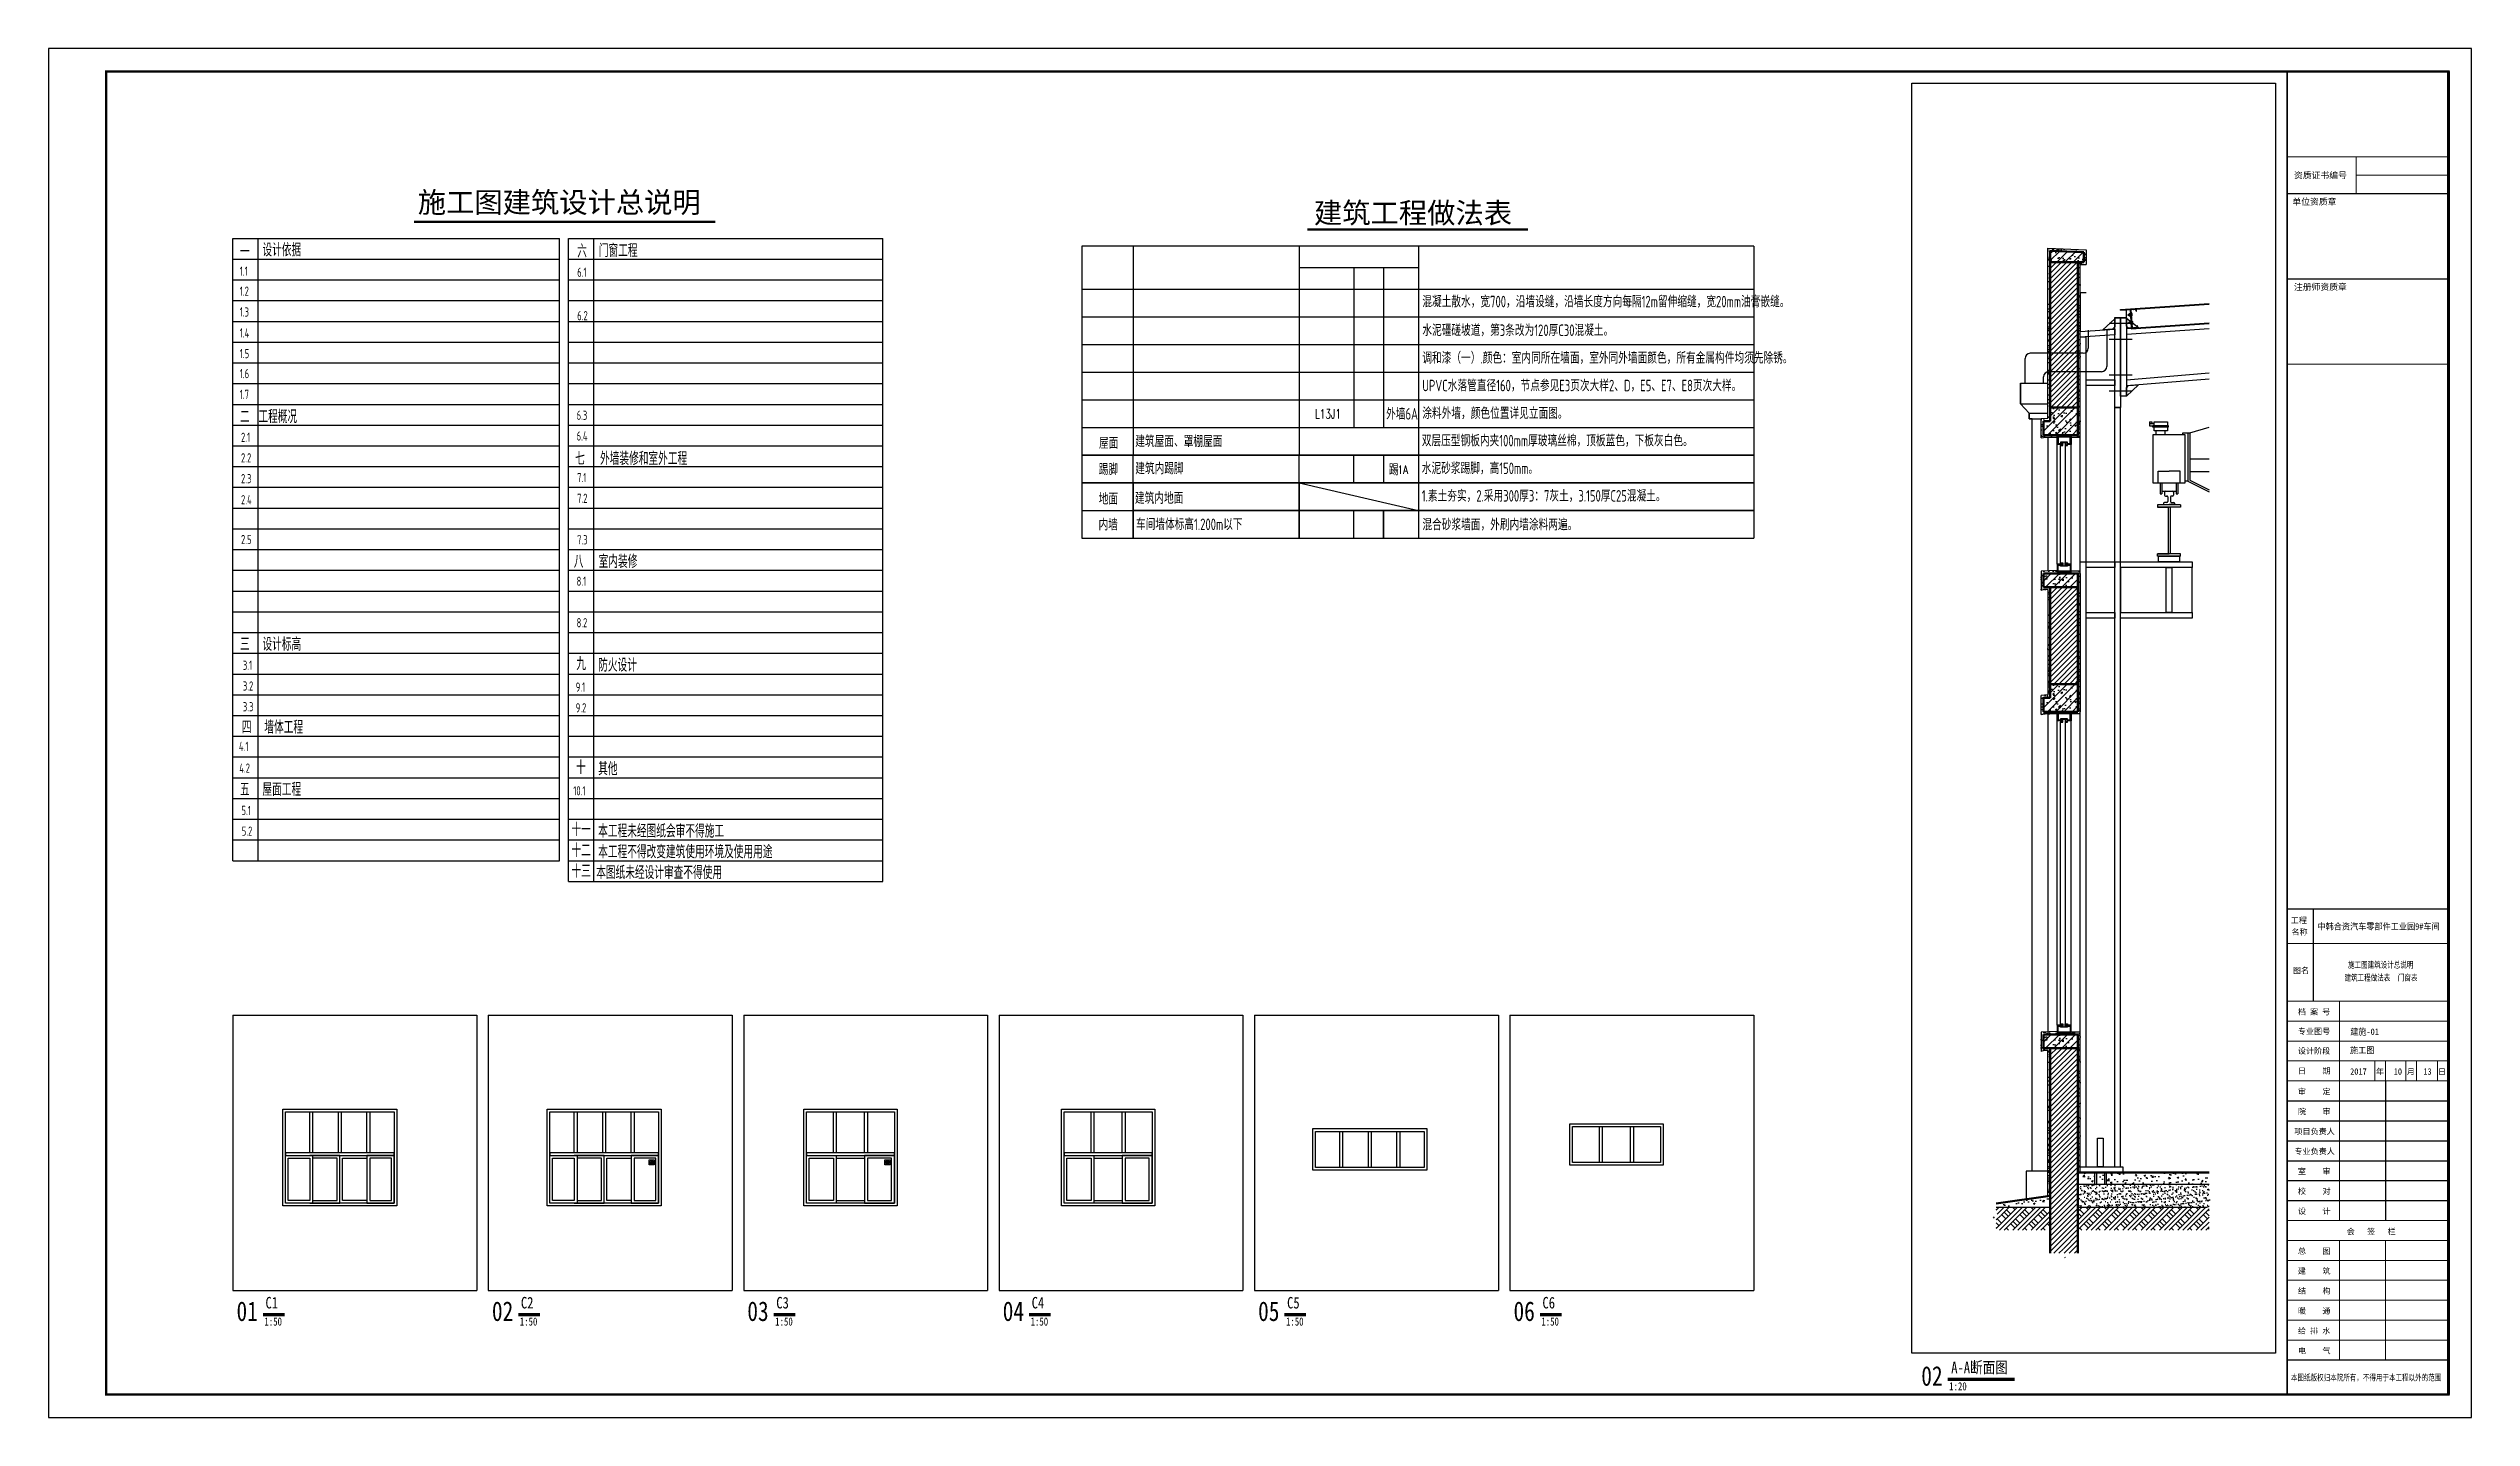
# Model space of a CAD drawing. Extents: x 3335981 to 3441081, y -1359715 to -1003315.
# Drawn here: x 3335981 to 3441081, y -1122115 to -1062715 of the extents above; entities that cross this region are included whole.
import ezdxf

# ---------------------------------------------------------------- set-up
doc = ezdxf.new("R2010")
doc.units = 0
doc.header["$LTSCALE"] = 1000
doc.header["$MEASUREMENT"] = 0
doc.linetypes.add('DASHED2', pattern=[0.375, 0.25, -0.125])
doc.layers.get('0').update_dxf_attribs({"color": 2})
for name, color, linetype in [('114', 2, 'Continuous'), ('3', 137, 'Continuous'), ('_0', 7, 'Continuous'), ('COLUMN', 9, 'Continuous'), ('DIM_SYMB', 3, 'Continuous'), ('E_STRM', 7, 'Continuous'), ('PUB_DIM', 3, 'Continuous'), ('PUB_TAB', 7, 'Continuous'), ('PUB_TEXT', 7, 'Continuous'), ('PUB_TITLE', 4, 'Continuous'), ('XX1', 7, 'Continuous'), ('层116', 1, 'Continuous'), ('层14', 2, 'Continuous'), ('总说明文字', 7, 'Continuous'), ('柱子', 3, 'Continuous'), ('附图框', 251, 'Continuous')]:
    doc.layers.add(name, color=color, linetype=linetype)
doc.layers.add('图签', color=130, linetype='Continuous', lineweight=20)
doc.styles.add('1', font='SIMHEI.TTF', dxfattribs={"width": 0.7, "height": 2})
doc.styles.add('BIANHAO', font='SIMHEI.TTF', dxfattribs={"width": 0.8})
doc.styles.add('BILI', font='SIMHEI.TTF', dxfattribs={"width": 0.8})
doc.styles.add('GBSTYLE', font='SIMPLEX.shx', dxfattribs={"width": 0.7, "bigfont": 'HZTXT.shx'})
doc.styles.add('TUMING', font='SimSun.ttf', dxfattribs={"width": 0.8, "height": 500})
doc.styles.add('WENZISHUOMING', font='TSSDENG', dxfattribs={"width": 0.7, "bigfont": 'TSSDCHN'})
doc.styles.add('ZD', font='NSimSun.ttf')
doc.styles.add('ZONGBIAOTI', font='NSimSun.ttf')
doc.styles.add('图签字', font='SimSun.ttf', dxfattribs={"height": 250})
pattern_1 = [(45, (0, 0), (-22.4506403, 22.4506403), [])]
pattern_2 = [(50, (0, 0), (143.4520365, -12.550427), [15, -165]), (355, (0, 0), (-27.750267, 150.438427), [12, -132]), (100.4514, (11.95, -1.05), (115.7018763, 137.8879084), [12.748038, -140.2284224]), (46.1842, (0, 40), (213.44821, -33.103803), [22.5, -247.5]), (96.6356, (17.79, 37.24), (186.932541, 194.823574), [19.122058, -210.3426]), (351.1842, (0, 40), (186.932389, 194.82372), [18, -198]), (21, (20, 30), (119.3814104, -80.523778), [15, -165]), (326, (20, 30), (48.6630664, 145.030009), [12, -132]), (71.4514, (29.95, 23.29), (168.0445257, 64.5060993), [12.748038, -140.2284224]), (37.5, (0, 0), (2.43197106, 66.5787708), [0, -130.4, 0, -134, 0, -132.5]), (7.5, (0, 0), (52.6139075, 78.8823424), [0, -76.4, 0, -127.4, 0, -50.5]), (327.5, (-44.6, 0), (106.7644872, -4.51097435), [0, -50, 0, -156, 0, -207]), (317.5, (-64.6, 0), (116.6372339, 20.0209965), [0, -65, 0, -103.6, 0, -147])]
pattern_3 = [(45, (23.6, 0), (-79.4788022, 79.4788022), []), (45, (65.6, 0), (-79.4788022, 79.4788022), []), (45, (107.6, 0), (-79.4788022, 79.4788022), []), (135, (23.6, 0), (-79.4788022, -79.4788022), [53, -59.4]), (135, (44.6, 21), (-79.4788022, -79.4788022), [53, -59.4]), (135, (65.6, 42), (-79.4788022, -79.4788022), [53, -59.4])]
pattern_4 = [(37.5, (0, 0), (-1.6000313, 48.94132373), [0, -38.608, 0, -43.18, 0, -41.275]), (7.5, (0, 0), (44.9523283, 71.68251), [0, -20.828, 0, -34.798, 0, -13.335]), (327.5, (-31.24, 0), (79.099237, 0.14371847), [0, -12.7, 0, -45.72, 0, -59.69]), (317.5, (-31.24, 0), (76.3556452, 22.2929323), [0, -6.35, 0, -29.972, 0, -34.29])]

msp = doc.modelspace()

# ---------------------------------------------------------------- texts
at = {"color": 1, "linetype": 'Continuous', "style": '图签字', "width": 0.75}
for s, p in [('施工图建筑设计总说明', (3435724, -1102607)), ('建筑工程做法表  门窗表', (3435571, -1103165))]:
    msp.add_text(s, height=270, dxfattribs=at).set_placement(p)
at = {"layer": 'DIM_SYMB', "color": 7, "style": 'TUMING', "width": 0.8}
for s, p in [('C1', (3345395, -1117382)), ('C2', (3356473, -1117382)), ('C3', (3367550, -1117382)), ('C4', (3378628, -1117382)), ('C5', (3389706, -1117382)), ('C6', (3400783, -1117382)), ('A-A断面图', (3418513, -1120191))]:
    msp.add_text(s, height=500, dxfattribs=at).set_placement(p)
at = {"layer": 'PUB_DIM', "color": 1, "linetype": 'ByBlock', "style": '图签字', "width": 0.9}
msp.add_text('建施-01', height=280, dxfattribs=at).set_placement((3435818, -1105512))
at = {"layer": 'PUB_TAB', "color": 151}
for s, height, style, width, p in [('混凝土散水，宽700，沿墙设缝，沿墙长度方向每隔12m留伸缩缝，宽20mm油膏嵌缝。', 499.99, 'WENZISHUOMING', 0.7, (3395572, -1073947)), ('水泥礓磋坡道，第3条改为120厚C30混凝土。', 499.99, 'WENZISHUOMING', 0.7, (3395572, -1075190)), ('调和漆（一）.颜色：室内同所在墙面，室外同外墙面颜色，所有金属构件均须先除锈。', 499.99, 'WENZISHUOMING', 0.7, (3395572, -1076390)), ('UPVC水落管直径160，节点参见E3页次大样2、D，E5、E7、E8页次大样。', 499.99, 'WENZISHUOMING', 0.7, (3395572, -1077590)), ('外墙6A', 500, 'WENZISHUOMING', 0.7, (3394001, -1078818)), ('涂料外墙，颜色位置详见立面图。', 499.99, 'WENZISHUOMING', 0.7, (3395572, -1078790)), ('L13J1', 400, 'GBSTYLE', 0.7, (3390924, -1078770)), ('屋面', 500, 'WENZISHUOMING', 0.7, (3381547, -1080087)), ('建筑屋面、罩棚屋面', 500, 'WENZISHUOMING', 0.7, (3383121, -1080009)), ('双层压型钢板内夹100mm厚玻璃丝棉，顶板蓝色，下板灰白色。', 499.99, 'WENZISHUOMING', 0.7, (3395549, -1079980)), ('踢脚', 500, 'WENZISHUOMING', 0.7, (3381536, -1081228)), ('建筑内踢脚', 500, 'WENZISHUOMING', 0.7, (3383121, -1081188)), ('踢', 500, 'WENZISHUOMING', 0.7, (3394128, -1081236)), ('1A', 350, 'GBSTYLE', 0.8, (3394500, -1081165)), ('水泥砂浆踢脚，高150mm。', 499.99, 'WENZISHUOMING', 0.7, (3395549, -1081180)), ('地面', 500, 'WENZISHUOMING', 0.7, (3381536, -1082505)), ('建筑内地面', 500, 'WENZISHUOMING', 0.7, (3383106, -1082474)), ('1.素土夯实，2.采用300厚3：7灰土，3.150厚C25混凝土。', 499.99, 'WENZISHUOMING', 0.7, (3395549, -1082376)), ('内墙', 500, 'WENZISHUOMING', 0.7, (3381526, -1083627)), ('车间墙体标高1.200m以下', 499.99, 'WENZISHUOMING', 0.7, (3383152, -1083611)), ('混合砂浆墙面，外刷内墙涂料两遍。', 499.99, 'WENZISHUOMING', 0.7, (3395575, -1083623))]:
    msp.add_text(s, height=height, dxfattribs=dict(at, style=style, width=width)).set_placement(p)
at = {"layer": 'PUB_TEXT', "linetype": 'ByBlock', "style": 'WENZISHUOMING', "width": 0.7}
for s, p in [('1.1', (3344279, -1072578)), ('1.2', (3344279, -1073447)), ('6.1', (3358916, -1072625)), ('1.3', (3344279, -1074348)), ('6.2', (3358916, -1074510)), ('1.4', (3344279, -1075260)), ('1.5', (3344279, -1076153)), ('1.6', (3344279, -1077023)), ('1.7', (3344279, -1077923)), ('6.3', (3358890, -1078830)), ('6.4', (3358890, -1079730)), ('2.1', (3344334, -1079785)), ('2.2', (3344334, -1080679)), ('2.3', (3344334, -1081579)), ('7.1 ', (3358911, -1081533)), ('2.4', (3344334, -1082495)), ('7.2 ', (3358911, -1082433)), ('2.5', (3344334, -1084222)), ('7.3 ', (3358911, -1084233)), ('8.1', (3358890, -1086028)), ('8.2', (3358890, -1087831)), ('3.1', (3344415, -1089676)), ('3.2', (3344415, -1090576)), ('9.1', (3358851, -1090622)), ('3.3', (3344415, -1091476)), ('9.2', (3358851, -1091522)), ('4.1', (3344244, -1093196)), ('4.2', (3344259, -1094138)), ('10.1', (3358746, -1095122)), ('5.1', (3344354, -1095975)), ('5.2', (3344367, -1096872))]:
    msp.add_text(s, height=400, dxfattribs=at).set_placement(p)
at = {"layer": 'PUB_TEXT', "width": 0.8}
for s, height, style, p in [('01', 850, 'BIANHAO', (3344138, -1117926)), ('02', 850, 'BIANHAO', (3355216, -1117926)), ('03', 850, 'BIANHAO', (3366294, -1117926)), ('04', 850, 'BIANHAO', (3377372, -1117926)), ('05', 850, 'BIANHAO', (3388449, -1117926)), ('06', 850, 'BIANHAO', (3399527, -1117926)), ('1:50', 350, 'BILI', (3345348, -1118125)), ('1:50', 350, 'BILI', (3356425, -1118125)), ('1:50', 350, 'BILI', (3367503, -1118125)), ('1:50', 350, 'BILI', (3378581, -1118125)), ('1:50', 350, 'BILI', (3389659, -1118125)), ('1:50', 350, 'BILI', (3400736, -1118125)), ('02', 850, 'BIANHAO', (3417214, -1120735)), ('1:20', 350, 'BILI', (3418423, -1120933))]:
    msp.add_text(s, height=height, dxfattribs=dict(at, style=style)).set_placement(p)
at = {"layer": '总说明文字', "color": 6}
for s, style, p in [('施工图建筑设计总说明', 'ZD', (3351999, -1069841)), ('建筑工程做法表', 'ZONGBIAOTI', (3390871, -1070300))]:
    msp.add_text(s, height=900, dxfattribs=dict(at, style=style)).set_placement(p)
at = {"layer": '总说明文字', "color": 30, "style": '1', "width": 0.6}
for s, p in [('一', (3344289, -1071753)), ('设计依据', (3345263, -1071684)), ('六', (3358918, -1071734)), ('门窗工程', (3359852, -1071713)), ('二', (3344289, -1078922)), ('工程概况', (3345088, -1078916)), ('七', (3358830, -1080735)), ('外墙装修和室外工程', (3359906, -1080735)), ('室内装修', (3359846, -1085201)), ('八', (3358769, -1085201)), ('三', (3344289, -1088792)), ('设计标高', (3345263, -1088792)), ('九', (3358878, -1089636)), ('防火设计', (3359825, -1089698)), ('四', (3344370, -1092392)), ('墙体工程', (3345345, -1092392)), ('十', (3358864, -1094136)), ('其他', (3359825, -1094198)), ('五', (3344289, -1095091)), ('屋面工程', (3345263, -1095091)), ('十一', (3358665, -1096836)), ('十二', (3358665, -1097736)), ('本工程未经图纸会审不得施工', (3359825, -1096898)), ('本工程不得改变建筑使用环境及使用用途', (3359825, -1097798)), ('十三', (3358666, -1098636)), ('本图纸未经设计审查不得使用', (3359739, -1098698))]:
    msp.add_text(s, height=500, dxfattribs=at).set_placement(p)

# ---------------------------------------------------------------- blocks, each defined once
blk = doc.blocks.new('tq')
at = {"color": 4}
for p, q in [((3435159, -1158678), (3435159, -1162678)), ((3438297, -1166138), (3438297, -1172193)), ((3434022, -1167003), (3441022, -1167003)), ((3434022, -1167868), (3441022, -1167868)), ((3434022, -1168733), (3441022, -1168733)), ((3434022, -1169598), (3441022, -1169598)), ((3434022, -1170463), (3441022, -1170463)), ((3434022, -1171328), (3441022, -1171328))]:
    blk.add_line(p, q, dxfattribs=at)
at = {"color": 4, "const_width": 50}
blk.add_lwpolyline([(3441022, -1131344), (3434022, -1131344)], dxfattribs=at)
at = {"layer": '图签', "color": 4}
for p, q in [((3437020, -1126044), (3437020, -1127644)), ((3441022, -1126844), (3437020, -1126844)), ((3434022, -1163543), (3441022, -1163543)), ((3441022, -1164408), (3434022, -1164408)), ((3434022, -1165273), (3441022, -1165273)), ((3435791, -1165273), (3440546, -1165273)), ((3436291, -1166138), (3436291, -1165273)), ((3437831, -1165273), (3437831, -1166138)), ((3438297, -1165273), (3438297, -1166138)), ((3439176, -1165273), (3439176, -1166138)), ((3439642, -1165273), (3439642, -1166138)), ((3440546, -1165273), (3440546, -1166138)), ((3440546, -1165273), (3440546, -1166138)), ((3436291, -1172193), (3436291, -1166138)), ((3440546, -1166138), (3437949, -1166138)), ((3438297, -1166138), (3438297, -1172193)), ((3434022, -1172193), (3441022, -1172193)), ((3437949, -1172193), (3435791, -1172193)), ((3434022, -1173058), (3441022, -1173058)), ((3434022, -1173923), (3441022, -1173923)), ((3436291, -1178248), (3436291, -1173058)), ((3436291, -1173058), (3437949, -1173058)), ((3438297, -1173058), (3438297, -1178248)), ((3438297, -1173058), (3438297, -1178248)), ((3434022, -1174788), (3441022, -1174788)), ((3434022, -1175653), (3441022, -1175653)), ((3434022, -1176518), (3441022, -1176518)), ((3434022, -1177383), (3441022, -1177383)), ((3437949, -1178248), (3436291, -1178248))]:
    blk.add_line(p, q, dxfattribs=at)
at = {"layer": '图签'}
blk.add_line((3436291, -1166138), (3436291, -1162678), dxfattribs=at)
at = {"layer": '图签', "color": 4, "const_width": 80}
blk.add_lwpolyline([(3434022, -1122343), (3441022, -1122343), (3441022, -1179743), (3434022, -1179743), (3434022, -1122343)], close=True, dxfattribs=at)
at = {"layer": '图签', "color": 4}
for points, const_width in [([(3441022, -1179743), (3441022, -1122343)], 120), ([(3441022, -1126044), (3434022, -1126044)], 50), ([(3441022, -1127644), (3434022, -1127644)], 50), ([(3441022, -1135044), (3434022, -1135044)], 50), ([(3441022, -1158678), (3434022, -1158678)], 50), ([(3441022, -1160178), (3434022, -1160178)], 50), ([(3441022, -1162678), (3434022, -1162678)], 50), ([(3441022, -1166138), (3434022, -1166138)], 50), ([(3434022, -1172193), (3441022, -1172193)], 50), ([(3434022, -1172193), (3441022, -1172193)], 50), ([(3434022, -1178248), (3441022, -1178248)], 50)]:
    blk.add_lwpolyline(points, dxfattribs=dict(at, const_width=const_width))
at = {"linetype": 'Continuous', "style": '图签字'}
for s, height, p in [('资质证书编号', 273.4, (3434320, -1126984)), ('单位资质章', 273.4, (3434252, -1128128)), ('注册师资质章', 273.4, (3434318, -1131828)), ('工程', 250, (3434182, -1159295)), ('名称', 250, (3434214, -1159801)), ('图名', 250, (3434276, -1161467)), ('档 案 号', 250, (3434491, -1163264)), ('专业图号', 250, (3434491, -1164112)), ('设计阶段', 250, (3434491, -1164963)), ('日    期', 250, (3434491, -1165828)), ('审    定', 250, (3434491, -1166724)), ('年', 250, (3437877, -1165859)), ('月', 250, (3439217, -1165859)), ('日', 250, (3440567, -1165859)), ('院    审', 250, (3434491, -1167589)), ('项目负责人', 250, (3434340, -1168454)), ('专业负责人', 250, (3434340, -1169319)), ('校    对', 250, (3434491, -1171049)), ('室    审', 250, (3434491, -1170184)), ('设    计', 250, (3434491, -1171914)), ('会   签   栏', 250, (3436609, -1172795)), ('总    图', 250, (3434491, -1173644)), ('建    筑', 250, (3434491, -1174509)), ('结    构', 250, (3434491, -1175374)), ('暖    通', 250, (3434491, -1176239)), ('给 排 水', 250, (3434491, -1177104)), ('电    气', 250, (3434493, -1177969))]:
    blk.add_text(s, height=height, dxfattribs=at).set_placement(p)
at = {"color": 1, "linetype": 'Continuous', "style": '图签字', "width": 0.75}
blk.add_text('本图纸版权归本院所有，不得用于本工程以外的范围', height=270, dxfattribs=at).set_placement((3434190, -1179142))
at = {"layer": 'PUB_DIM', "linetype": 'ByBlock', "style": '图签字', "width": 0.9}
for s, p in [('中韩合资汽车零部件工业园9#车间', (3435343, -1159576)), ('施工图', (3436750, -1164945))]:
    blk.add_text(s, height=280, dxfattribs=at).set_placement(p)
at = {"layer": 'PUB_DIM', "color": 1, "linetype": 'ByBlock', "style": '图签字', "width": 0.9}
for s, p in [('2017', (3436756, -1165871)), ('10', (3438648, -1165871)), ('13', (3439932, -1165871))]:
    blk.add_text(s, height=280, dxfattribs=at).set_placement(p)
blk = doc.blocks.new('C1')
at = {"color": 4, "linetype": 'ByBlock', "ltscale": 0.01}
for points in [[(3393553, -1108089), (3396853, -1108089), (3396853, -1110889), (3393553, -1110889)], [(3393633, -1108169), (3396773, -1108169), (3396773, -1110809), (3393633, -1110809)], [(3394418, -1109349), (3394338, -1109349), (3394338, -1108169), (3394418, -1108169)], [(3395243, -1109349), (3395163, -1109349), (3395163, -1108169), (3395243, -1108169)], [(3396068, -1109349), (3395988, -1109349), (3395988, -1108169), (3396068, -1108169)], [(3393633, -1109429), (3396773, -1109429), (3396773, -1109349), (3393633, -1109349)], [(3394418, -1110809), (3393633, -1110809), (3393633, -1109429), (3394418, -1109429)], [(3394338, -1110729), (3393713, -1110729), (3393713, -1109509), (3394338, -1109509)], [(3394418, -1110729), (3395123, -1110729), (3395123, -1109509), (3394418, -1109509)], [(3395988, -1110729), (3395283, -1110729), (3395283, -1109509), (3395988, -1109509)], [(3395988, -1110809), (3396773, -1110809), (3396773, -1109429), (3395988, -1109429)], [(3396068, -1110729), (3396693, -1110729), (3396693, -1109509), (3396068, -1109509)]]:
    blk.add_lwpolyline(points, close=True, dxfattribs=at)
for points in [[(3394338, -1110809), (3395203, -1110809), (3395203, -1109429), (3394338, -1109429)], [(3394338, -1109509), (3394338, -1110729)], [(3396068, -1110809), (3395203, -1110809), (3395203, -1109429), (3396068, -1109429)], [(3396068, -1109509), (3396068, -1110729)]]:
    blk.add_lwpolyline(points, dxfattribs=at)
blk = doc.blocks.new('C2')
at = {"linetype": 'ByBlock', "ltscale": 0.01}
blk.add_hatch(color=256, dxfattribs=at).paths.add_polyline_path([(3403469, -1109627, 1), (3403569, -1109627, 1)])
at = {"color": 4, "linetype": 'ByBlock', "ltscale": 0.01}
for points in [[(3400497, -1108089), (3403797, -1108089), (3403797, -1110889), (3400497, -1110889)], [(3400577, -1108169), (3403717, -1108169), (3403717, -1110809), (3400577, -1110809)], [(3401362, -1109349), (3401282, -1109349), (3401282, -1108169), (3401362, -1108169)], [(3402187, -1109349), (3402107, -1109349), (3402107, -1108169), (3402187, -1108169)], [(3403012, -1109349), (3402932, -1109349), (3402932, -1108169), (3403012, -1108169)], [(3400577, -1109429), (3403717, -1109429), (3403717, -1109349), (3400577, -1109349)], [(3401362, -1110809), (3400577, -1110809), (3400577, -1109429), (3401362, -1109429)], [(3401282, -1110729), (3400657, -1110729), (3400657, -1109509), (3401282, -1109509)], [(3401362, -1110729), (3402067, -1110729), (3402067, -1109509), (3401362, -1109509)], [(3402932, -1110729), (3402227, -1110729), (3402227, -1109509), (3402932, -1109509)], [(3402932, -1110809), (3403717, -1110809), (3403717, -1109429), (3402932, -1109429)], [(3403012, -1110729), (3403637, -1110729), (3403637, -1109509), (3403012, -1109509)]]:
    blk.add_lwpolyline(points, close=True, dxfattribs=at)
for points in [[(3401282, -1110809), (3402147, -1110809), (3402147, -1109429), (3401282, -1109429)], [(3401282, -1109509), (3401282, -1110729)], [(3403012, -1110809), (3402147, -1110809), (3402147, -1109429), (3403012, -1109429)], [(3403012, -1109509), (3403012, -1110729)]]:
    blk.add_lwpolyline(points, dxfattribs=at)
at = {"linetype": 'ByBlock', "ltscale": 0.01}
blk.add_lwpolyline([(3403444, -1109552), (3403594, -1109552), (3403594, -1109702), (3403444, -1109702)], close=True, dxfattribs=at)
blk.add_circle((3403519, -1109627), 50, dxfattribs=at)
blk = doc.blocks.new('C3')
at = {"linetype": 'ByBlock', "ltscale": 0.01}
blk.add_hatch(color=256, dxfattribs=at).paths.add_polyline_path([(3360582, -1109627, 1), (3360682, -1109627, 1)])
at = {"color": 4, "linetype": 'ByBlock', "ltscale": 0.01}
for p, q in [((3359151, -1109509), (3359971, -1109509)), ((3359151, -1110729), (3359971, -1110729))]:
    blk.add_line(p, q, dxfattribs=at)
for points in [[(3358211, -1108089), (3360911, -1108089), (3360911, -1110889), (3358211, -1110889)], [(3358291, -1108169), (3360831, -1108169), (3360831, -1110809), (3358291, -1110809)], [(3359151, -1109349), (3359071, -1109349), (3359071, -1108169), (3359151, -1108169)], [(3360051, -1109349), (3359971, -1109349), (3359971, -1108169), (3360051, -1108169)], [(3358291, -1109429), (3360831, -1109429), (3360831, -1109349), (3358291, -1109349)], [(3358291, -1109429), (3359151, -1109429), (3359151, -1110809), (3358291, -1110809)], [(3358371, -1109509), (3359071, -1109509), (3359071, -1110729), (3358371, -1110729)], [(3360831, -1109429), (3359971, -1109429), (3359971, -1110809), (3360831, -1110809)], [(3360751, -1109509), (3360051, -1109509), (3360051, -1110729), (3360751, -1110729)]]:
    blk.add_lwpolyline(points, close=True, dxfattribs=at)
at = {"linetype": 'ByBlock', "ltscale": 0.01}
blk.add_lwpolyline([(3360557, -1109552), (3360707, -1109552), (3360707, -1109702), (3360557, -1109702)], close=True, dxfattribs=at)
blk.add_circle((3360632, -1109627), 50, dxfattribs=at)
blk = doc.blocks.new('C4')
at = {"color": 4, "linetype": 'ByBlock', "ltscale": 0.01}
for p, q in [((3365309, -1109509), (3366129, -1109509)), ((3365309, -1110729), (3366129, -1110729))]:
    blk.add_line(p, q, dxfattribs=at)
for points in [[(3364369, -1108089), (3367069, -1108089), (3367069, -1110889), (3364369, -1110889)], [(3364449, -1108169), (3366989, -1108169), (3366989, -1110809), (3364449, -1110809)], [(3365309, -1109349), (3365229, -1109349), (3365229, -1108169), (3365309, -1108169)], [(3366209, -1109349), (3366129, -1109349), (3366129, -1108169), (3366209, -1108169)], [(3364449, -1109429), (3366989, -1109429), (3366989, -1109349), (3364449, -1109349)], [(3364449, -1109429), (3365309, -1109429), (3365309, -1110809), (3364449, -1110809)], [(3364529, -1109509), (3365229, -1109509), (3365229, -1110729), (3364529, -1110729)], [(3366989, -1109429), (3366129, -1109429), (3366129, -1110809), (3366989, -1110809)], [(3366909, -1109509), (3366209, -1109509), (3366209, -1110729), (3366909, -1110729)]]:
    blk.add_lwpolyline(points, close=True, dxfattribs=at)
blk = doc.blocks.new('C5')
at = {"color": 4, "linetype": 'ByBlock', "ltscale": 0.01}
for points in [[(3371458, -1108229), (3374758, -1108229), (3374758, -1109429), (3371458, -1109429)], [(3371538, -1108309), (3374678, -1108309), (3374678, -1109349), (3371538, -1109349)], [(3372323, -1109349), (3372243, -1109349), (3372243, -1108309), (3372323, -1108309)], [(3373148, -1109349), (3373068, -1109349), (3373068, -1108309), (3373148, -1108309)], [(3373973, -1109349), (3373893, -1109349), (3373893, -1108309), (3373973, -1108309)]]:
    blk.add_lwpolyline(points, close=True, dxfattribs=at)
blk = doc.blocks.new('C6')
at = {"color": 4, "linetype": 'ByBlock', "ltscale": 0.01}
for points in [[(3377254, -1108089), (3379954, -1108089), (3379954, -1109289), (3377254, -1109289)], [(3377334, -1108169), (3379874, -1108169), (3379874, -1109209), (3377334, -1109209)], [(3378194, -1109209), (3378114, -1109209), (3378114, -1108169), (3378194, -1108169)], [(3379094, -1109209), (3379014, -1109209), (3379014, -1108169), (3379094, -1108169)]]:
    blk.add_lwpolyline(points, close=True, dxfattribs=at)
blk = doc.blocks.new('oo')
at = {"layer": 'COLUMN'}
h = blk.add_hatch(dxfattribs=at)
h.set_pattern_fill('饰面砖', color=2, scale=5, style=0)
h.set_pattern_definition([(90, (-18110.546, 5694466.469), (10, 6e-16), [])])
h.paths.add_polyline_path([(-1632, 749), (-1132, 749), (-1132, 699), (-1632, 699)])
at = {"layer": 'COLUMN', "color": 2}
for points in [[(-1237, 389), (-1124, 389), (-1124, 659), (-1644, 659), (-1644, 389), (-1537, 389), (-1537, 349), (-1684, 349), (-1684, 699), (-1084, 699), (-1084, 349), (-1237, 349)], [(-1332, 424), (-1332, 294), (-1237, 294), (-1237, 444), (-1537, 444), (-1537, 294), (-1442, 294), (-1442, 424), (-1462, 424), (-1462, 314), (-1517, 314), (-1517, 424), (-1257, 424), (-1257, 314), (-1312, 314), (-1312, 424)]]:
    blk.add_lwpolyline(points, close=True, dxfattribs=at)
blk = doc.blocks.new('LTB')
h = blk.add_hatch()
h.set_pattern_fill('ANSI31', color=256, scale=5, angle=-87.0445, style=0)
h.set_pattern_definition([(317.955538, (32563.169, -46224.764), (5.3158, 5.8945887), [])])
h.paths.add_polyline_path([(49137, -75405), (49140, -75405), (49139, -75388, 0.414214), (49136, -75385), (49082, -75388, 0.414214), (49079, -75391), (49089, -75581, 0.414214), (49092, -75584), (49146, -75581, 0.414214), (49149, -75578), (49148, -75561), (49145, -75561), (49146, -75578), (49092, -75581), (49082, -75391), (49136, -75388)])
for p, q in [((49079, -75388), (49073, -75389)), ((49073, -75389), (49083, -75584)), ((49079, -75388), (49089, -75584)), ((49136, -75385), (49082, -75388)), ((49136, -75388), (49082, -75391)), ((49082, -75391), (49092, -75581)), ((49089, -75584), (49083, -75584)), ((49092, -75581), (49146, -75578)), ((49092, -75584), (49146, -75581)), ((49137, -75405), (49136, -75388)), ((49137, -75405), (49140, -75405)), ((49140, -75405), (49139, -75388)), ((49146, -75578), (49145, -75561)), ((49148, -75561), (49145, -75561)), ((49149, -75578), (49148, -75561))]:
    blk.add_line(p, q)
for centre, start, end in [((49082, -75391), 92.9555, 182.9555), ((49092, -75581), 182.9555, 272.9555), ((49136, -75388), 2.9555, 92.9555), ((49146, -75578), 272.9555, 2.9555)]:
    blk.add_arc(centre, 3, start, end)
at = {"layer": 'XX1', "color": 7}
for p, q in [((49052, -75440), (49051, -75442)), ((49051, -75450), (49051, -75442)), ((49053, -75452), (49051, -75450)), ((49063, -75439), (49052, -75440)), ((49063, -75451), (49053, -75452)), ((49057, -75524), (49055, -75525)), ((49056, -75534), (49055, -75525)), ((49057, -75536), (49056, -75534)), ((49067, -75523), (49057, -75524)), ((49068, -75535), (49057, -75536)), ((49063, -75455), (49062, -75436)), ((49070, -75433), (49065, -75433)), ((49070, -75439), (49065, -75439)), ((49071, -75451), (49066, -75451)), ((49071, -75457), (49066, -75457)), ((49068, -75538), (49067, -75520)), ((49074, -75517), (49069, -75517)), ((49075, -75523), (49070, -75523)), ((49075, -75535), (49070, -75535)), ((49076, -75541), (49071, -75541)), ((49073, -75435), (49073, -75430)), ((49075, -75430), (49073, -75430)), ((49074, -75454), (49073, -75435)), ((49074, -75460), (49074, -75454)), ((49077, -75460), (49074, -75460)), ((49077, -75460), (49075, -75430)), ((49077, -75454), (49076, -75435)), ((49080, -75513), (49077, -75514)), ((49077, -75519), (49077, -75514)), ((49078, -75538), (49077, -75519)), ((49078, -75544), (49078, -75538)), ((49081, -75543), (49078, -75544)), ((49081, -75543), (49080, -75513)), ((49081, -75538), (49080, -75519)), ((49092, -75432), (49084, -75432)), ((49086, -75456), (49084, -75432)), ((49093, -75456), (49086, -75456)), ((49093, -75438), (49087, -75438)), ((49093, -75450), (49088, -75450)), ((49097, -75516), (49089, -75516)), ((49090, -75540), (49089, -75516)), ((49098, -75540), (49090, -75540)), ((49097, -75522), (49092, -75522)), ((49097, -75534), (49092, -75534)), ((49096, -75453), (49095, -75434)), ((49100, -75537), (49099, -75518))]:
    blk.add_line(p, q, dxfattribs=at)
at = {"layer": 'XX1', "color": 7, "linetype": 'Continuous'}
for p, q in [((49063, -75441), (49051, -75442)), ((49063, -75450), (49051, -75450)), ((49067, -75525), (49055, -75525)), ((49067, -75533), (49056, -75534))]:
    blk.add_line(p, q, dxfattribs=at)
at = {"layer": 'XX1', "color": 7, "linetype": 'DASHED2'}
for p, q in [((49053, -75452), (49052, -75440)), ((49057, -75536), (49057, -75524))]:
    blk.add_line(p, q, dxfattribs=at)
at = {"layer": 'XX1', "color": 7}
for centre, start, end in [((49065, -75436), 92.9555, 182.9555), ((49065, -75436), 182.9555, 272.9555), ((49065, -75442), 92.9555, 182.9555), ((49066, -75448), 182.9555, 272.9555), ((49066, -75454), 92.9555, 182.9555), ((49066, -75454), 182.9555, 272.9555), ((49069, -75520), 92.9555, 182.9555), ((49069, -75520), 182.9555, 272.9555), ((49070, -75526), 92.9555, 182.9555), ((49070, -75532), 182.9555, 272.9555), ((49070, -75538), 92.9555, 182.9555), ((49070, -75538), 182.9555, 272.9555), ((49070, -75436), 2.9555, 92.9555), ((49070, -75436), 272.9555, 2.9555), ((49071, -75442), 2.9555, 92.9555), ((49071, -75448), 272.9555, 2.9555), ((49071, -75454), 2.9555, 92.9555), ((49071, -75454), 272.9555, 2.9555), ((49075, -75519), 2.9555, 92.9555), ((49075, -75520), 272.9555, 2.9555), ((49075, -75525), 2.9555, 92.9555), ((49075, -75532), 272.9555, 2.9555), ((49075, -75537), 2.9555, 92.9555), ((49075, -75538), 272.9555, 2.9555), ((49087, -75435), 92.9555, 182.9555), ((49087, -75435), 182.9555, 272.9555), ((49088, -75441), 92.9555, 182.9555), ((49088, -75447), 182.9555, 272.9555), ((49088, -75453), 92.9555, 182.9555), ((49088, -75453), 182.9555, 272.9555), ((49092, -75519), 92.9555, 182.9555), ((49092, -75519), 182.9555, 272.9555), ((49092, -75525), 92.9555, 182.9555), ((49092, -75531), 182.9555, 272.9555), ((49093, -75537), 92.9555, 182.9555), ((49093, -75537), 182.9555, 272.9555), ((49092, -75434), 2.9555, 92.9555), ((49092, -75435), 272.9555, 2.9555), ((49093, -75440), 2.9555, 92.9555), ((49093, -75447), 272.9555, 2.9555), ((49093, -75452), 2.9555, 92.9555), ((49093, -75453), 272.9555, 2.9555), ((49097, -75518), 2.9555, 92.9555), ((49097, -75519), 272.9555, 2.9555), ((49097, -75524), 2.9555, 92.9555), ((49097, -75531), 272.9555, 2.9555), ((49098, -75536), 2.9555, 92.9555), ((49098, -75537), 272.9555, 2.9555)]:
    blk.add_arc(centre, 2.7, start, end, dxfattribs=at)
blk = doc.blocks.new('JD01')
at = {"linetype": 'ByBlock', "ltscale": 0.01}
h = blk.add_hatch(dxfattribs=at)
h.set_pattern_fill('AR-SAND', color=256, scale=20, style=0)
h.set_pattern_definition(pattern_4)
h.paths.add_polyline_path([(3444309, -1108733), (3444429, -1108733), (3444429, -1108743), (3444509, -1108743), (3444509, -1108173), (3444489, -1108173), (3444489, -1108723), (3444189, -1108723), (3444189, -1108603), (3444249, -1108603), (3444249, -1108173), (3444236, -1108173, 0.034783), (3444229, -1108174), (3444229, -1108578), (3444169, -1108583), (3444169, -1108748), (3444189, -1108743), (3444309, -1108743)])
h.paths.add_polyline_path([(3444249, -1108013), (3444229, -1108013), (3444229, -1108174, -0.034783), (3444236, -1108173), (3444249, -1108173)])
h.paths.add_polyline_path([(3444249, -1107123), (3444539, -1107135), (3444539, -1107223), (3444489, -1107223), (3444489, -1108013), (3444509, -1108013), (3444509, -1107873), (3444509, -1107823), (3444509, -1107490), (3444509, -1107243), (3444559, -1107243), (3444559, -1107116), (3444229, -1107102), (3444229, -1108013), (3444249, -1108013)])
h.paths.add_polyline_path([(3444509, -1108013), (3444489, -1108013), (3444489, -1108173), (3444509, -1108173)])
h = blk.add_hatch(dxfattribs=at)
h.set_pattern_fill('钢筋混凝土', color=256, scale=20, style=0)
h.set_pattern_definition([(45, (0, 0), (-35.35533906, 35.35533906), []), (50, (0, 0), (143.4520365, -12.550427), [15, -165]), (355, (0, 0), (-27.750267, 150.438427), [12, -132]), (100.4514, (11.95, -1.05), (115.7018763, 137.8879084), [12.748038, -140.2284224]), (46.1842, (0, 40), (213.44821, -33.103803), [22.5, -247.5]), (96.6356, (17.79, 37.24), (186.932541, 194.823574), [19.122058, -210.3426]), (351.1842, (0, 40), (186.932389, 194.82372), [18, -198]), (21, (20, 30), (119.3814104, -80.523778), [15, -165]), (326, (20, 30), (48.6630664, 145.030009), [12, -132]), (71.4514, (29.95, 23.29), (168.0445257, 64.5060993), [12.748038, -140.2284224]), (37.5, (0, 0), (2.43197106, 66.5787708), [0, -130.4, 0, -134, 0, -132.5]), (7.5, (0, 0), (52.6139075, 78.8823424), [0, -76.4, 0, -127.4, 0, -50.5]), (327.5, (-44.6, 0), (106.7644872, -4.51097435), [0, -50, 0, -156, 0, -207]), (317.5, (-64.6, 0), (116.6372339, 20.0209965), [0, -65, 0, -103.6, 0, -147])])
h.paths.add_polyline_path([(3444249, -1107123), (3444249, -1107223), (3444539, -1107223), (3444539, -1107135)])
h = blk.add_hatch(dxfattribs=at)
h.set_pattern_fill('ANSI31', color=256, scale=20, style=0)
h.set_pattern_definition(pattern_1)
h.paths.add_polyline_path([(3444489, -1110043), (3444249, -1110043), (3444249, -1110883), (3444489, -1110883)])
h.paths.add_polyline_path([(3444489, -1108483), (3444489, -1108173), (3444249, -1108173), (3444249, -1108483)])
h.paths.add_polyline_path([(3444489, -1108173), (3444489, -1108013), (3444249, -1108013), (3444249, -1108173)])
h.paths.add_polyline_path([(3444249, -1108013), (3444489, -1108013), (3444489, -1107223), (3444249, -1107223)])
h = blk.add_hatch(dxfattribs=at)
h.set_pattern_fill('钢筋混凝土', color=256, scale=20, style=0)
h.set_pattern_definition([(45, (-1761.105, 0), (-35.35533906, 35.35533906), []), (50, (-1761.1, 0), (143.4520365, -12.550427), [15, -165]), (355, (-1761.1, 0), (-27.750267, 150.438427), [12, -132]), (100.4514, (-1749.15, -1.05), (115.7018763, 137.8879084), [12.748038, -140.2284224]), (46.1842, (-1761.1, 40), (213.44821, -33.103803), [22.5, -247.5]), (96.6356, (-1743.32, 37.24), (186.932541, 194.823574), [19.122058, -210.3426]), (351.1842, (-1761.1, 40), (186.932389, 194.82372), [18, -198]), (21, (-1741.1, 30), (119.3814104, -80.523778), [15, -165]), (326, (-1741.1, 30), (48.6630664, 145.030009), [12, -132]), (71.4514, (-1731.16, 23.29), (168.0445257, 64.5060993), [12.748038, -140.2284224]), (37.5, (-1761.105, 0), (2.43197106, 66.5787708), [0, -130.4, 0, -134, 0, -132.5]), (7.5, (-1761.105, 0), (52.6139075, 78.8823424), [0, -76.4, 0, -127.4, 0, -50.5]), (327.5, (-1805.705, 0), (106.7644872, -4.51097435), [0, -50, 0, -156, 0, -207]), (317.5, (-1825.7, 0), (116.6372339, 20.0209965), [0, -65, 0, -103.6, 0, -147])])
h.paths.add_polyline_path([(3444489, -1108483), (3444249, -1108483), (3444249, -1108603), (3444189, -1108603), (3444189, -1108723), (3444489, -1108723)])
h = blk.add_hatch(dxfattribs=at)
h.set_pattern_fill('AR-SAND', color=256, scale=20, style=0)
h.set_pattern_definition(pattern_4)
h.paths.add_polyline_path([(3444509, -1109903), (3444429, -1109903), (3444429, -1109913), (3444309, -1109913), (3444309, -1109898), (3444169, -1109903), (3444169, -1110068), (3444189, -1110063), (3444229, -1110063), (3444229, -1110978), (3444169, -1110983), (3444169, -1111148), (3444189, -1111143), (3444309, -1111143), (3444309, -1111133), (3444429, -1111133), (3444429, -1111143), (3444509, -1111143)])
h.paths.add_polyline_path([(3444189, -1110043), (3444189, -1109923), (3444489, -1109923), (3444489, -1111123), (3444189, -1111123), (3444189, -1111003), (3444249, -1111003), (3444249, -1110043)], flags=16)
h = blk.add_hatch(dxfattribs=at)
h.set_pattern_fill('钢筋混凝土', color=256, scale=20, style=0)
h.set_pattern_definition([(45, (-842.943, 4000), (-35.35533906, 35.35533906), []), (50, (-842.94, 4000), (143.4520365, -12.550427), [15, -165]), (355, (-842.94, 4000), (-27.750267, 150.438427), [12, -132]), (100.4514, (-830.99, 3998.95), (115.7018763, 137.8879084), [12.748038, -140.2284224]), (46.1842, (-842.94, 4040), (213.44821, -33.103803), [22.5, -247.5]), (96.6356, (-825.16, 4037.24), (186.932541, 194.823574), [19.122058, -210.3426]), (351.1842, (-842.94, 4040), (186.932389, 194.82372), [18, -198]), (21, (-822.94, 4030), (119.3814104, -80.523778), [15, -165]), (326, (-822.94, 4030), (48.6630664, 145.030009), [12, -132]), (71.4514, (-813, 4023.29), (168.0445257, 64.5060993), [12.748038, -140.2284224]), (37.5, (-842.943, 4000), (2.43197106, 66.5787708), [0, -130.4, 0, -134, 0, -132.5]), (7.5, (-842.94, 4000), (52.6139075, 78.8823424), [0, -76.4, 0, -127.4, 0, -50.5]), (327.5, (-887.54, 4000), (106.7644872, -4.51097435), [0, -50, 0, -156, 0, -207]), (317.5, (-907.54, 4000), (116.6372339, 20.0209965), [0, -65, 0, -103.6, 0, -147])])
h.paths.add_polyline_path([(3444489, -1109923), (3444189, -1109923), (3444189, -1110043), (3444489, -1110043)])
h = blk.add_hatch(dxfattribs=at)
h.set_pattern_fill('钢筋混凝土', color=256, scale=20, style=0)
h.set_pattern_definition([(45, (-1761.105, -2400), (-35.35533906, 35.35533906), []), (50, (-1761.1, -2400), (143.4520365, -12.550427), [15, -165]), (355, (-1761.1, -2400), (-27.750267, 150.438427), [12, -132]), (100.4514, (-1749.15, -2401.05), (115.7018763, 137.8879084), [12.748038, -140.2284224]), (46.1842, (-1761.1, -2360), (213.44821, -33.103803), [22.5, -247.5]), (96.6356, (-1743.32, -2362.76), (186.932541, 194.823574), [19.122058, -210.3426]), (351.1842, (-1761.1, -2360), (186.932389, 194.82372), [18, -198]), (21, (-1741.1, -2370), (119.3814104, -80.523778), [15, -165]), (326, (-1741.1, -2370), (48.6630664, 145.030009), [12, -132]), (71.4514, (-1731.16, -2376.71), (168.0445257, 64.5060993), [12.748038, -140.2284224]), (37.5, (-1761.105, -2400), (2.43197106, 66.5787708), [0, -130.4, 0, -134, 0, -132.5]), (7.5, (-1761.105, -2400), (52.6139075, 78.8823424), [0, -76.4, 0, -127.4, 0, -50.5]), (327.5, (-1805.705, -2400), (106.7644872, -4.51097435), [0, -50, 0, -156, 0, -207]), (317.5, (-1825.7, -2400), (116.6372339, 20.0209965), [0, -65, 0, -103.6, 0, -147])])
h.paths.add_polyline_path([(3444489, -1110883), (3444249, -1110883), (3444249, -1111003), (3444189, -1111003), (3444189, -1111123), (3444489, -1111123)])
h = blk.add_hatch(dxfattribs=at)
h.set_pattern_fill('AR-SAND', color=256, scale=20, style=0)
h.set_pattern_definition(pattern_4)
h.paths.add_polyline_path([(3444249, -1114043), (3444189, -1114043), (3444189, -1113923), (3444489, -1113923), (3444489, -1115073), (3444509, -1115073), (3444509, -1113923), (3444509, -1113903), (3444429, -1113903), (3444429, -1113913), (3444309, -1113913), (3444309, -1113898), (3444169, -1113903), (3444169, -1114068), (3444189, -1114063), (3444229, -1114063), (3444229, -1115326), (3444249, -1115323)])
h = blk.add_hatch(dxfattribs=at)
h.set_pattern_fill('钢筋混凝土', color=256, scale=20, style=0)
h.set_pattern_definition([(45, (-842.943, -7e-10), (-35.35533906, 35.35533906), []), (50, (-842.94, -7e-10), (143.4520365, -12.550427), [15, -165]), (355, (-842.94, -7e-10), (-27.750267, 150.438427), [12, -132]), (100.4514, (-830.99, -1.05), (115.7018763, 137.8879084), [12.748038, -140.2284224]), (46.1842, (-842.94, 40), (213.44821, -33.103803), [22.5, -247.5]), (96.6356, (-825.16, 37.24), (186.932541, 194.823574), [19.122058, -210.3426]), (351.1842, (-842.94, 40), (186.932389, 194.82372), [18, -198]), (21, (-822.94, 30), (119.3814104, -80.523778), [15, -165]), (326, (-822.94, 30), (48.6630664, 145.030009), [12, -132]), (71.4514, (-813, 23.29), (168.0445257, 64.5060993), [12.748038, -140.2284224]), (37.5, (-842.943, -7e-10), (2.43197106, 66.5787708), [0, -130.4, 0, -134, 0, -132.5]), (7.5, (-842.94, -7e-10), (52.6139075, 78.8823424), [0, -76.4, 0, -127.4, 0, -50.5]), (327.5, (-887.54, -7e-10), (106.7644872, -4.51097435), [0, -50, 0, -156, 0, -207]), (317.5, (-907.54, -7e-10), (116.6372339, 20.0209965), [0, -65, 0, -103.6, 0, -147])])
h.paths.add_polyline_path([(3444489, -1113923), (3444189, -1113923), (3444189, -1114043), (3444489, -1114043)])
h = blk.add_hatch(dxfattribs=at)
h.set_pattern_fill('ANSI31', color=256, scale=20, style=0)
h.set_pattern_definition(pattern_1)
h.paths.add_polyline_path([(3444489, -1114043), (3444249, -1114043), (3444249, -1115823), (3444347, -1115823), (3444362, -1115781), (3444377, -1115865), (3444392, -1115823), (3444489, -1115823)])
h = blk.add_hatch(dxfattribs=at)
h.set_pattern_fill('混凝土', color=256, scale=20, style=0)
h.set_pattern_definition(pattern_2)
h.paths.add_polyline_path([(3445627, -1115123), (3444734, -1115123), (3444734, -1115223), (3445627, -1115223)])
h.paths.add_polyline_path([(3444734, -1115123), (3444719, -1115123), (3444719, -1115223), (3444734, -1115223)])
h.paths.add_polyline_path([(3444719, -1115123), (3444649, -1115123), (3444649, -1115223), (3444719, -1115223)])
h.paths.add_polyline_path([(3444649, -1115123), (3444634, -1115123), (3444634, -1115223), (3444649, -1115223)])
h.paths.add_polyline_path([(3444634, -1115123), (3444489, -1115123), (3444489, -1115223), (3444634, -1115223)])
h = blk.add_hatch(dxfattribs=at)
h.set_pattern_fill('AR-SAND', color=256, scale=20, style=0)
h.set_pattern_definition(pattern_4)
h.paths.add_polyline_path([(3445627, -1115423), (3445627, -1115396), (3445585, -1115381), (3445669, -1115366), (3445627, -1115351), (3445627, -1115223), (3444489, -1115223), (3444489, -1115423)])
h = blk.add_hatch(dxfattribs=at)
h.set_pattern_fill('夯实土壤', color=256, scale=20, style=0)
h.set_pattern_definition(pattern_3)
h.paths.add_polyline_path([(3444249, -1115423), (3443781, -1115423), (3443781, -1115481), (3443823, -1115496), (3443739, -1115511), (3443781, -1115526), (3443781, -1115623), (3444249, -1115623)])
h = blk.add_hatch(dxfattribs=at)
h.set_pattern_fill('混凝土', color=256, scale=20, style=0)
h.set_pattern_definition(pattern_2)
h.paths.add_polyline_path([(3444249, -1115423), (3444249, -1115323), (3443781, -1115390), (3443781, -1115423)])
h = blk.add_hatch(dxfattribs=at)
h.set_pattern_fill('夯实土壤', color=256, scale=20, style=0)
h.set_pattern_definition(pattern_3)
h.paths.add_polyline_path([(3445627, -1115429), (3445609, -1115423), (3444489, -1115423), (3444489, -1115623), (3445627, -1115623)])
for p, q in [((3444229, -1108578), (3444229, -1107102)), ((3444229, -1107102), (3444559, -1107116)), ((3444559, -1107116), (3444559, -1107243)), ((3444509, -1108723), (3444509, -1107243)), ((3444509, -1107243), (3444559, -1107243)), ((3444859, -1107633), (3445627, -1107582)), ((3444859, -1107639), (3445627, -1107588)), ((3444859, -1107639), (3444859, -1107633)), ((3444951, -1107794), (3445627, -1107749)), ((3444579, -1107813), (3444579, -1107968)), ((3444739, -1107813), (3444739, -1108128)), ((3444951, -1107800), (3445627, -1107755)), ((3444031, -1108273), (3444031, -1108058)), ((3444534, -1108013), (3444076, -1108013)), ((3444694, -1108173), (3444236, -1108173)), ((3444191, -1108273), (3444191, -1108218)), ((3444229, -1108578), (3444169, -1108583)), ((3444169, -1108748), (3444169, -1108583)), ((3444169, -1108748), (3444189, -1108743)), ((3444309, -1108743), (3444189, -1108743)), ((3444229, -1108743), (3444229, -1109901)), ((3444509, -1108743), (3444429, -1108743)), ((3444309, -1109898), (3444169, -1109903)), ((3444169, -1109903), (3444169, -1110068)), ((3444169, -1110068), (3444189, -1110063)), ((3444229, -1110063), (3444189, -1110063)), ((3444229, -1110063), (3444229, -1110978)), ((3444509, -1109903), (3444429, -1109903)), ((3444509, -1109923), (3444509, -1111123)), ((3444229, -1110978), (3444169, -1110983)), ((3444169, -1111148), (3444169, -1110983)), ((3444169, -1111148), (3444189, -1111143)), ((3444309, -1111143), (3444189, -1111143)), ((3444229, -1111143), (3444229, -1113901)), ((3444509, -1111143), (3444429, -1111143)), ((3444309, -1113898), (3444169, -1113903)), ((3444169, -1113903), (3444169, -1114068)), ((3444509, -1113903), (3444429, -1113903)), ((3444509, -1115123), (3444509, -1113923)), ((3444169, -1114068), (3444189, -1114063)), ((3444229, -1114063), (3444189, -1114063)), ((3444229, -1115326), (3444229, -1114063)), ((3444489, -1115223), (3445627, -1115223)), ((3443781, -1115423), (3444249, -1115423)), ((3444489, -1115423), (3445609, -1115423))]:
    blk.add_line(p, q, dxfattribs=at)
at = {"linetype": 'ByBlock', "lineweight": 50, "ltscale": 0.01}
for p, q in [((3444249, -1108603), (3444249, -1107123)), ((3444249, -1107123), (3444539, -1107135)), ((3444249, -1107223), (3444539, -1107223)), ((3444489, -1108723), (3444489, -1107223)), ((3444539, -1107135), (3444539, -1107223)), ((3444489, -1108483), (3444249, -1108483)), ((3444249, -1108603), (3444189, -1108603)), ((3444189, -1108723), (3444189, -1108603)), ((3444489, -1108723), (3444189, -1108723)), ((3444489, -1109923), (3444189, -1109923)), ((3444189, -1109923), (3444189, -1110043)), ((3444489, -1110043), (3444189, -1110043)), ((3444249, -1110043), (3444249, -1111003)), ((3444489, -1109923), (3444489, -1111123)), ((3444489, -1110883), (3444249, -1110883)), ((3444249, -1111003), (3444189, -1111003)), ((3444189, -1111123), (3444189, -1111003)), ((3444489, -1111123), (3444189, -1111123)), ((3444489, -1113923), (3444189, -1113923)), ((3444189, -1113923), (3444189, -1114043)), ((3444489, -1114043), (3444189, -1114043)), ((3444249, -1115823), (3444249, -1114043)), ((3444489, -1115823), (3444489, -1113923)), ((3444489, -1115123), (3445627, -1115123)), ((3444249, -1115323), (3443781, -1115390))]:
    blk.add_line(p, q, dxfattribs=at)
at = {"color": 4}
for p, q in [((3444309, -1109843), (3444309, -1108803)), ((3444429, -1109843), (3444429, -1108803)), ((3444339, -1109832), (3444339, -1108814)), ((3444380, -1109832), (3444380, -1108814)), ((3444309, -1113843), (3444309, -1111203)), ((3444339, -1113832), (3444339, -1111214)), ((3444380, -1113832), (3444380, -1111214)), ((3444429, -1113843), (3444429, -1111203))]:
    blk.add_line(p, q, dxfattribs=at)
for p, q in [((3445111, -1108607), (3445111, -1108642)), ((3445111, -1108607), (3445129, -1108607)), ((3445150, -1108624), (3445111, -1108624)), ((3445111, -1108642), (3445139, -1108642)), ((3445129, -1108607), (3445129, -1108624)), ((3445420, -1108722), (3445139, -1108722)), ((3445139, -1108722), (3445139, -1109137)), ((3445169, -1108722), (3445169, -1108685)), ((3445244, -1108685), (3445244, -1108722)), ((3445400, -1108722), (3445400, -1108703)), ((3445400, -1108703), (3445461, -1108703)), ((3445420, -1109137), (3445420, -1108722)), ((3445442, -1108703), (3445442, -1109122)), ((3445461, -1108703), (3445627, -1108655)), ((3445461, -1108703), (3445461, -1109113)), ((3445461, -1108928), (3445627, -1108928)), ((3445139, -1109137), (3445420, -1109137)), ((3445184, -1109137), (3445184, -1109037)), ((3445184, -1109037), (3445279, -1109037)), ((3445202, -1109137), (3445202, -1109234)), ((3445218, -1109137), (3445218, -1109234)), ((3445218, -1109211), (3445341, -1109211)), ((3445241, -1109218), (3445241, -1109244)), ((3445375, -1109037), (3445279, -1109037)), ((3445318, -1109218), (3445318, -1109244)), ((3445341, -1109137), (3445341, -1109234)), ((3445356, -1109137), (3445356, -1109234)), ((3445375, -1109137), (3445375, -1109037)), ((3445442, -1109122), (3445420, -1109122)), ((3445442, -1109122), (3445627, -1109216)), ((3445461, -1109038), (3445627, -1109038)), ((3445461, -1109113), (3445627, -1109198)), ((3445202, -1109234), (3445218, -1109234)), ((3445231, -1109315), (3445231, -1109326)), ((3445231, -1109326), (3445279, -1109326)), ((3445260, -1109308), (3445239, -1109308)), ((3445249, -1109252), (3445260, -1109252)), ((3445268, -1109259), (3445268, -1109300)), ((3445328, -1109326), (3445279, -1109326)), ((3445291, -1109259), (3445291, -1109300)), ((3445310, -1109252), (3445299, -1109252)), ((3445299, -1109308), (3445320, -1109308)), ((3445328, -1109315), (3445328, -1109326)), ((3445341, -1109234), (3445356, -1109234))]:
    blk.add_line(p, q)
at = {"linetype": 'ByBlock', "ltscale": 0.01}
blk.add_lwpolyline([(3444559, -1107490), (3444509, -1107490), (3444509, -1107823), (3444809, -1107803), (3444809, -1107703), (3444909, -1107703), (3444909, -1107636), (3444859, -1107639)], dxfattribs=at)
blk.add_lwpolyline([(3445273, -1108639), (3445273, -1108655), (3445139, -1108655), (3445139, -1108639)], close=True)
for points in [[(3445150, -1108639), (3445150, -1108608), (3445215, -1108608)], [(3445215, -1108685), (3445150, -1108685), (3445150, -1108655)], [(3445215, -1108608), (3445265, -1108608), (3445265, -1108639)], [(3445265, -1108655), (3445265, -1108685), (3445215, -1108685)]]:
    blk.add_lwpolyline(points)
for centre, start, end in [((3444076, -1108058), 90, 180), ((3444236, -1108218), 90, 180), ((3444534, -1107968), 270, 0), ((3444694, -1108128), 270, 0)]:
    blk.add_arc(centre, 45, start, end, dxfattribs=at)
for centre, start, end in [((3445249, -1109218), 90, 180), ((3445310, -1109218), 0, 90), ((3445239, -1109315), 90, 180), ((3445249, -1109244), 180, 270), ((3445260, -1109259), 0, 90), ((3445260, -1109300), 270, 0), ((3445299, -1109259), 90, 180), ((3445299, -1109300), 180, 270), ((3445310, -1109244), 270, 0), ((3445320, -1109315), 0, 90)]:
    blk.add_arc(centre, 7.68, start, end)
at = {"layer": '114', "color": 2, "linetype": 'ByBlock'}
for p, q in [((3444759, -1107752), (3444959, -1107752)), ((3444759, -1107892), (3444959, -1107892)), ((3444759, -1108199), (3444959, -1108199)), ((3444759, -1108339), (3444959, -1108339))]:
    blk.add_line(p, q, dxfattribs=at)
at = {"layer": '114', "color": 1}
for p, q in [((3444809, -1107752), (3444909, -1107752)), ((3444809, -1107892), (3444909, -1107892)), ((3444809, -1108199), (3444909, -1108199)), ((3444809, -1108339), (3444909, -1108339))]:
    blk.add_line(p, q, dxfattribs=at)
at = {"layer": '3'}
for p, q in [((3445179, -1109328), (3445179, -1109347)), ((3445380, -1109328), (3445179, -1109328)), ((3445179, -1109347), (3445279, -1109347)), ((3445380, -1109347), (3445179, -1109347)), ((3445271, -1109347), (3445271, -1109754)), ((3445288, -1109347), (3445288, -1109754)), ((3445380, -1109328), (3445380, -1109347)), ((3445380, -1109754), (3445179, -1109754)), ((3445179, -1109754), (3445279, -1109754)), ((3445179, -1109773), (3445179, -1109754)), ((3445380, -1109773), (3445179, -1109773)), ((3445380, -1109773), (3445380, -1109754))]:
    blk.add_line(p, q, dxfattribs=at)
at = {"layer": '_0', "linetype": 'ByBlock'}
for p, q in [((3443992, -1108453), (3443992, -1108273)), ((3443992, -1108273), (3443992, -1108453)), ((3443992, -1108273), (3444229, -1108273)), ((3444067, -1108533), (3443992, -1108453)), ((3443992, -1108453), (3444067, -1108533)), ((3443992, -1108453), (3444229, -1108453)), ((3444067, -1108583), (3444067, -1108533)), ((3444067, -1108533), (3444067, -1108583)), ((3444067, -1108533), (3444229, -1108533)), ((3444092, -1108583), (3444067, -1108583)), ((3444067, -1108583), (3444169, -1108583))]:
    blk.add_line(p, q, dxfattribs=at)
at = {"layer": '_0', "linetype": 'ByBlock', "ltscale": 0.01}
blk.add_lwpolyline([(3444229, -1115110), (3444040, -1115110), (3444040, -1115353), (3444229, -1115326)], close=True, dxfattribs=at)
at = {"layer": 'E_STRM', "linetype": 'ByBlock'}
blk.add_line((3444092, -1115107), (3444092, -1108583), dxfattribs=at)
at = {"layer": '层116'}
for p, q in [((3444634, -1115123), (3444634, -1115223)), ((3444634, -1115223), (3444734, -1115223)), ((3444649, -1115123), (3444649, -1115223)), ((3444719, -1115123), (3444719, -1115223)), ((3444734, -1115123), (3444734, -1115223))]:
    blk.add_line(p, q, dxfattribs=at)
at = {"layer": '层14'}
for p, q in [((3444705, -1107810), (3444809, -1107713)), ((3444809, -1108484), (3444809, -1107705)), ((3444809, -1107705), (3444859, -1107705)), ((3444809, -1107713), (3444809, -1107783)), ((3444859, -1107705), (3444859, -1108484)), ((3444859, -1108384), (3444859, -1107705)), ((3444859, -1107705), (3444909, -1107705)), ((3444909, -1107705), (3444909, -1108384)), ((3444909, -1107777), (3444909, -1107707)), ((3444909, -1107707), (3445014, -1107790)), ((3444509, -1107823), (3444809, -1107803)), ((3444509, -1107873), (3444509, -1107823)), ((3444809, -1107853), (3444509, -1107873)), ((3444790, -1107805), (3444705, -1107810)), ((3444809, -1107783), (3444790, -1107805)), ((3444809, -1107803), (3444809, -1107853)), ((3444929, -1107795), (3444909, -1107777)), ((3445014, -1107790), (3444929, -1107795)), ((3444559, -1108244), (3444809, -1108244)), ((3444559, -1108294), (3444559, -1108244)), ((3444809, -1108294), (3444559, -1108294)), ((3444809, -1108244), (3444809, -1108294)), ((3444909, -1108384), (3444859, -1108384)), ((3445014, -1108286), (3444909, -1108384)), ((3444909, -1108314), (3444929, -1108293)), ((3444909, -1108384), (3444909, -1108314)), ((3444929, -1108293), (3445014, -1108286)), ((3444859, -1108484), (3444809, -1108484)), ((3444559, -1109823), (3444809, -1109823)), ((3444559, -1109873), (3444559, -1109823)), ((3444809, -1109823), (3444809, -1109873)), ((3444859, -1109823), (3445479, -1109823)), ((3444859, -1109873), (3444859, -1109823)), ((3445189, -1109773), (3445369, -1109773)), ((3445189, -1109823), (3445189, -1109773)), ((3445369, -1109823), (3445189, -1109823)), ((3445369, -1109773), (3445369, -1109823)), ((3445479, -1109823), (3445479, -1109873)), ((3444809, -1109873), (3444559, -1109873)), ((3445479, -1109873), (3444859, -1109873)), ((3444859, -1109873), (3444859, -1110263)), ((3445479, -1109873), (3444859, -1109873)), ((3445254, -1110263), (3445254, -1109873)), ((3445254, -1109873), (3445304, -1109873)), ((3445304, -1109873), (3445304, -1110263)), ((3445479, -1110263), (3445479, -1109873)), ((3444559, -1110263), (3444809, -1110263)), ((3444559, -1110313), (3444559, -1110263)), ((3444809, -1110263), (3444809, -1110313)), ((3444859, -1110263), (3445479, -1110263)), ((3444859, -1110263), (3445479, -1110263)), ((3444859, -1110313), (3444859, -1110263)), ((3445304, -1110263), (3445254, -1110263)), ((3445479, -1110263), (3445479, -1110313)), ((3444809, -1110313), (3444559, -1110313)), ((3445479, -1110313), (3444859, -1110313)), ((3444659, -1115073), (3444659, -1114823)), ((3444659, -1114823), (3444709, -1114823)), ((3444709, -1114823), (3444709, -1115073)), ((3444489, -1115123), (3444489, -1115073)), ((3444489, -1115073), (3444879, -1115073)), ((3444709, -1115073), (3444659, -1115073)), ((3444879, -1115073), (3444879, -1115123)), ((3444879, -1115123), (3444489, -1115123))]:
    blk.add_line(p, q, dxfattribs=at)
at = {"layer": '柱子'}
for p, q in [((3444909, -1107797), (3445627, -1107749)), ((3444509, -1107873), (3444559, -1107870)), ((3444509, -1109823), (3444509, -1107873)), ((3444559, -1109823), (3444559, -1107870)), ((3444909, -1107847), (3445627, -1107799)), ((3444909, -1108244), (3445627, -1108184)), ((3444909, -1108294), (3445627, -1108234)), ((3444809, -1109823), (3444809, -1108484)), ((3444809, -1108484), (3444859, -1108484)), ((3444859, -1109823), (3444859, -1108484)), ((3444509, -1115073), (3444509, -1109823)), ((3444509, -1109823), (3444559, -1109823)), ((3444559, -1115073), (3444559, -1109823)), ((3444559, -1109823), (3444809, -1109823)), ((3444809, -1115073), (3444809, -1109823)), ((3444809, -1109823), (3444859, -1109823)), ((3444859, -1115073), (3444859, -1109823))]:
    blk.add_line(p, q, dxfattribs=at)
at = {"xscale": 0.8172506046481919, "yscale": 0.8172506046481919, "zscale": 0.8172506046481919, "rotation": 0.8410850209909551}
blk.add_blockref('LTB', (3403936, -1046618), dxfattribs=at)
at = {"layer": 'COLUMN', "color": 0, "xscale": 0.2, "yscale": 0.2, "zscale": 0.2}
for p in [(3444646, -1108873), (3444646, -1111273)]:
    blk.add_blockref('oo', p, dxfattribs=at)
at = {"layer": 'COLUMN', "color": 0, "xscale": -0.2, "yscale": 0.2, "zscale": 0.2, "rotation": 180}
for p in [(3444646, -1109773), (3444646, -1113773)]:
    blk.add_blockref('oo', p, dxfattribs=at)

# ---------------------------------------------------------------- linework, layer by layer
at = {"color": 2, "const_width": 100}
for points in [[(3351841, -1070243), (3364904, -1070243)], [(3390588, -1070576), (3400160, -1070576)]]:
    msp.add_lwpolyline(points, dxfattribs=at)
at = {"layer": 'DIM_SYMB', "color": 3, "const_width": 143}
for points in [[(3345282, -1117647), (3346221, -1117647)], [(3356360, -1117647), (3357299, -1117647)], [(3367437, -1117647), (3368376, -1117647)], [(3378515, -1117647), (3379454, -1117647)], [(3389593, -1117647), (3390532, -1117647)], [(3400670, -1117647), (3401610, -1117647)], [(3418358, -1120456), (3421269, -1120456)]]:
    msp.add_lwpolyline(points, dxfattribs=at)
at = {"layer": 'PUB_TAB', "color": 151}
for p, q in [((3409945, -1071288), (3380803, -1071288)), ((3380803, -1071288), (3380803, -1083955)), ((3409945, -1071288), (3409945, -1083955)), ((3409945, -1080355), (3380803, -1080355)), ((3409945, -1080355), (3380803, -1080355)), ((3383032, -1083955), (3383032, -1080355)), ((3409945, -1080355), (3383032, -1080355)), ((3390228, -1083955), (3390228, -1080355)), ((3392600, -1081555), (3392600, -1080355)), ((3409945, -1081555), (3380803, -1081555)), ((3409945, -1081555), (3383032, -1081555)), ((3390228, -1081555), (3395408, -1082755)), ((3409945, -1082755), (3383032, -1082755)), ((3392600, -1083955), (3392600, -1082755)), ((3392600, -1082755), (3392600, -1082755))]:
    msp.add_line(p, q, dxfattribs=at)
for points in [[(3383032, -1071288), (3383032, -1074355)], [(3390228, -1071288), (3390228, -1074355)], [(3395408, -1071288), (3395408, -1083955)], [(3390228, -1072221), (3395408, -1072221)], [(3392600, -1072221), (3392600, -1074355)], [(3393894, -1072221), (3393894, -1074355)], [(3380803, -1073155), (3409945, -1073155)], [(3380803, -1074355), (3409945, -1074355)], [(3383032, -1074355), (3409945, -1074355)], [(3383032, -1074355), (3383032, -1077955)], [(3383032, -1074355), (3383032, -1080355)], [(3390228, -1074355), (3390228, -1080355)], [(3392600, -1074355), (3392600, -1079155)], [(3393894, -1074355), (3393894, -1079155)], [(3380803, -1075555), (3406991, -1075555)], [(3380803, -1075555), (3409945, -1075555)], [(3380803, -1075555), (3409945, -1075555)], [(3380803, -1076755), (3409945, -1076755)], [(3380803, -1077955), (3409945, -1077955)], [(3380803, -1077955), (3406991, -1077955)], [(3380803, -1077955), (3409945, -1077955)], [(3380803, -1077955), (3409945, -1077955)], [(3383032, -1077955), (3392600, -1077955)], [(3392600, -1077955), (3409945, -1077955)], [(3380803, -1079155), (3406991, -1079155)], [(3380803, -1079155), (3409945, -1079155)], [(3380803, -1079155), (3409945, -1079155)], [(3380803, -1080355), (3409945, -1080355)], [(3380803, -1080355), (3409945, -1080355)], [(3380803, -1080355), (3409945, -1080355)], [(3380803, -1080355), (3409945, -1080355)], [(3383032, -1080355), (3390228, -1080355)], [(3383032, -1080355), (3392600, -1080355)], [(3392600, -1080355), (3409945, -1080355)], [(3392600, -1080355), (3409945, -1080355)], [(3392600, -1080355), (3392600, -1080355)], [(3393894, -1080355), (3393894, -1080355)], [(3393894, -1080355), (3393894, -1081555)], [(3380803, -1081555), (3409945, -1081555)], [(3383032, -1083955), (3383032, -1081555)], [(3383032, -1081555), (3383032, -1083955)], [(3390228, -1083955), (3390228, -1081555)], [(3390228, -1081555), (3390228, -1083955)], [(3380803, -1082755), (3409945, -1082755)], [(3392600, -1083955), (3392600, -1082755)], [(3393894, -1083955), (3393894, -1082755)], [(3393894, -1082755), (3393894, -1083955)], [(3393894, -1082755), (3393894, -1082755)], [(3393894, -1082755), (3393894, -1083955)], [(3380803, -1083955), (3409945, -1083955)], [(3392600, -1083955), (3409945, -1083955)]]:
    msp.add_lwpolyline(points, dxfattribs=at)
at = {"layer": 'PUB_TITLE', "linetype": 'ByBlock'}
msp.add_lwpolyline([(3335981, -1122115), (3441081, -1122115), (3441081, -1062715), (3335981, -1062715)], close=True, dxfattribs=at)
at = {"layer": 'PUB_TITLE', "linetype": 'ByBlock', "const_width": 100}
msp.add_lwpolyline([(3338481, -1121115), (3440081, -1121115), (3440081, -1063715), (3338481, -1063715)], close=True, dxfattribs=at)
at = {"layer": '附图框'}
for p, q in [((3343980, -1097956), (3343980, -1070955)), ((3343980, -1070955), (3358147, -1070955)), ((3345080, -1097956), (3345080, -1070955)), ((3358147, -1097956), (3358147, -1070955)), ((3358542, -1098856), (3358542, -1070956)), ((3358542, -1070956), (3372165, -1070956)), ((3359642, -1098856), (3359642, -1070956)), ((3372165, -1098856), (3372165, -1070956)), ((3343980, -1071856), (3358147, -1071856)), ((3343980, -1071856), (3358147, -1071856)), ((3358542, -1071856), (3372165, -1071856)), ((3343980, -1072756), (3358147, -1072756)), ((3358542, -1072756), (3372165, -1072756)), ((3343980, -1073656), (3358147, -1073656)), ((3358542, -1073656), (3372165, -1073656)), ((3358542, -1073656), (3372165, -1073656)), ((3343980, -1074556), (3358147, -1074556)), ((3358542, -1074556), (3372165, -1074556)), ((3343980, -1075456), (3358147, -1075456)), ((3358542, -1075456), (3372165, -1075456)), ((3343980, -1076356), (3358147, -1076356)), ((3343980, -1077256), (3358147, -1077256)), ((3358542, -1076356), (3372165, -1076356)), ((3358542, -1077256), (3372165, -1077256)), ((3343980, -1078156), (3358147, -1078156)), ((3358542, -1078156), (3372165, -1078156)), ((3343980, -1079056), (3358147, -1079056)), ((3343980, -1079056), (3358147, -1079056)), ((3343980, -1079058), (3358147, -1079058)), ((3358542, -1079056), (3372165, -1079056)), ((3343980, -1079956), (3358147, -1079956)), ((3358542, -1079956), (3372165, -1079956)), ((3343980, -1080856), (3358147, -1080856)), ((3358542, -1080856), (3372165, -1080856)), ((3343980, -1081756), (3358147, -1081756)), ((3358542, -1081756), (3372165, -1081756)), ((3343980, -1082656), (3358147, -1082656)), ((3343980, -1082656), (3358147, -1082656)), ((3343980, -1083556), (3358147, -1083556)), ((3358542, -1082656), (3372165, -1082656)), ((3358542, -1083556), (3372165, -1083556)), ((3343980, -1084456), (3358147, -1084456)), ((3358542, -1084456), (3372165, -1084456)), ((3343980, -1085356), (3358147, -1085356)), ((3358542, -1085356), (3372165, -1085356)), ((3343980, -1086256), (3358147, -1086256)), ((3343980, -1086258), (3358147, -1086258)), ((3358542, -1086256), (3372165, -1086256)), ((3343980, -1087156), (3358147, -1087156)), ((3358542, -1087156), (3372165, -1087156)), ((3343980, -1088056), (3358147, -1088056)), ((3343980, -1088056), (3358147, -1088056)), ((3358542, -1088056), (3372165, -1088056)), ((3343980, -1088956), (3358147, -1088956)), ((3343980, -1089856), (3358147, -1089856)), ((3358542, -1088956), (3372165, -1088956)), ((3358542, -1089856), (3372165, -1089856)), ((3343980, -1090756), (3358147, -1090756)), ((3358542, -1090756), (3372165, -1090756)), ((3343980, -1091656), (3358147, -1091656)), ((3358542, -1091656), (3372165, -1091656)), ((3343980, -1092556), (3358147, -1092556)), ((3358542, -1092556), (3372165, -1092556)), ((3343980, -1093456), (3358147, -1093456)), ((3358542, -1093456), (3372165, -1093456)), ((3343980, -1094356), (3358147, -1094356)), ((3358542, -1094356), (3372165, -1094356)), ((3343980, -1095256), (3358147, -1095256)), ((3343980, -1096156), (3358147, -1096156)), ((3358542, -1095256), (3372165, -1095256)), ((3358542, -1096156), (3372165, -1096156)), ((3343980, -1097056), (3358147, -1097056)), ((3358542, -1097056), (3372165, -1097056)), ((3343980, -1097956), (3358147, -1097956)), ((3358542, -1097956), (3372165, -1097956)), ((3358542, -1098856), (3372165, -1098856)), ((3343980, -1104658), (3343980, -1116607)), ((3343980, -1104658), (3354558, -1104658)), ((3354558, -1104658), (3354558, -1116607)), ((3355058, -1104658), (3355058, -1116607)), ((3355058, -1104658), (3365636, -1104658)), ((3365636, -1104658), (3365636, -1116607)), ((3366136, -1104658), (3366136, -1116607)), ((3366136, -1104658), (3376713, -1104658)), ((3376713, -1104658), (3376713, -1116607)), ((3377214, -1104658), (3377214, -1116607)), ((3377214, -1104658), (3387791, -1104658)), ((3387791, -1104658), (3387791, -1116607)), ((3388291, -1104658), (3388291, -1116607)), ((3388291, -1104658), (3398869, -1104658)), ((3398869, -1104658), (3398869, -1116607)), ((3399369, -1104658), (3399369, -1116607)), ((3399369, -1104658), (3409946, -1104658)), ((3409946, -1104658), (3409946, -1116607)), ((3343980, -1116607), (3354558, -1116607)), ((3355058, -1116607), (3365636, -1116607)), ((3366136, -1116607), (3376713, -1116607)), ((3377214, -1116607), (3387791, -1116607)), ((3388291, -1116607), (3398869, -1116607)), ((3399369, -1116607), (3409946, -1116607))]:
    msp.add_line(p, q, dxfattribs=at)
at = {"layer": '附图框', "linetype": 'ByBlock', "ltscale": 0.01}
msp.add_lwpolyline([(3416806, -1064215), (3432581, -1064215), (3432581, -1119315), (3416806, -1119315)], close=True, dxfattribs=at)

# ---------------------------------------------------------------- block references
at = {"linetype": 'ByBlock'}
msp.add_blockref('tq', (-941, 58628), dxfattribs=at)
for name, p, xscale, yscale, zscale in [('JD01', (-13798436, 4464125, 0), 5, 5, 5), ('C1', (-1744186, 553398), 1.5, 1.5, 1.5), ('C2', (-1743135, 553398), 1.5, 1.5, 1.5), ('C3', (-1668573, 553398), 1.5, 1.5, 1.5), ('C4', (-1666636, 553398), 1.5, 1.5, 1.5), ('C5', (-1666368, 552762), 1.5, 1.5, 1.5), ('C6', (-1663914, 552762), 1.5, 1.5, 1.5)]:
    msp.add_blockref(name, p, dxfattribs=dict(at, xscale=xscale, yscale=yscale, zscale=zscale))

msp.set_redraw_order([(e.dxf.handle, doc.entitydb.next_handle()) for e in msp.query("TEXT MTEXT ATTDEF DIMENSION ARC_DIMENSION")])  # texts and dimensions are drawn at this point

doc.saveas('drawing.dxf')
